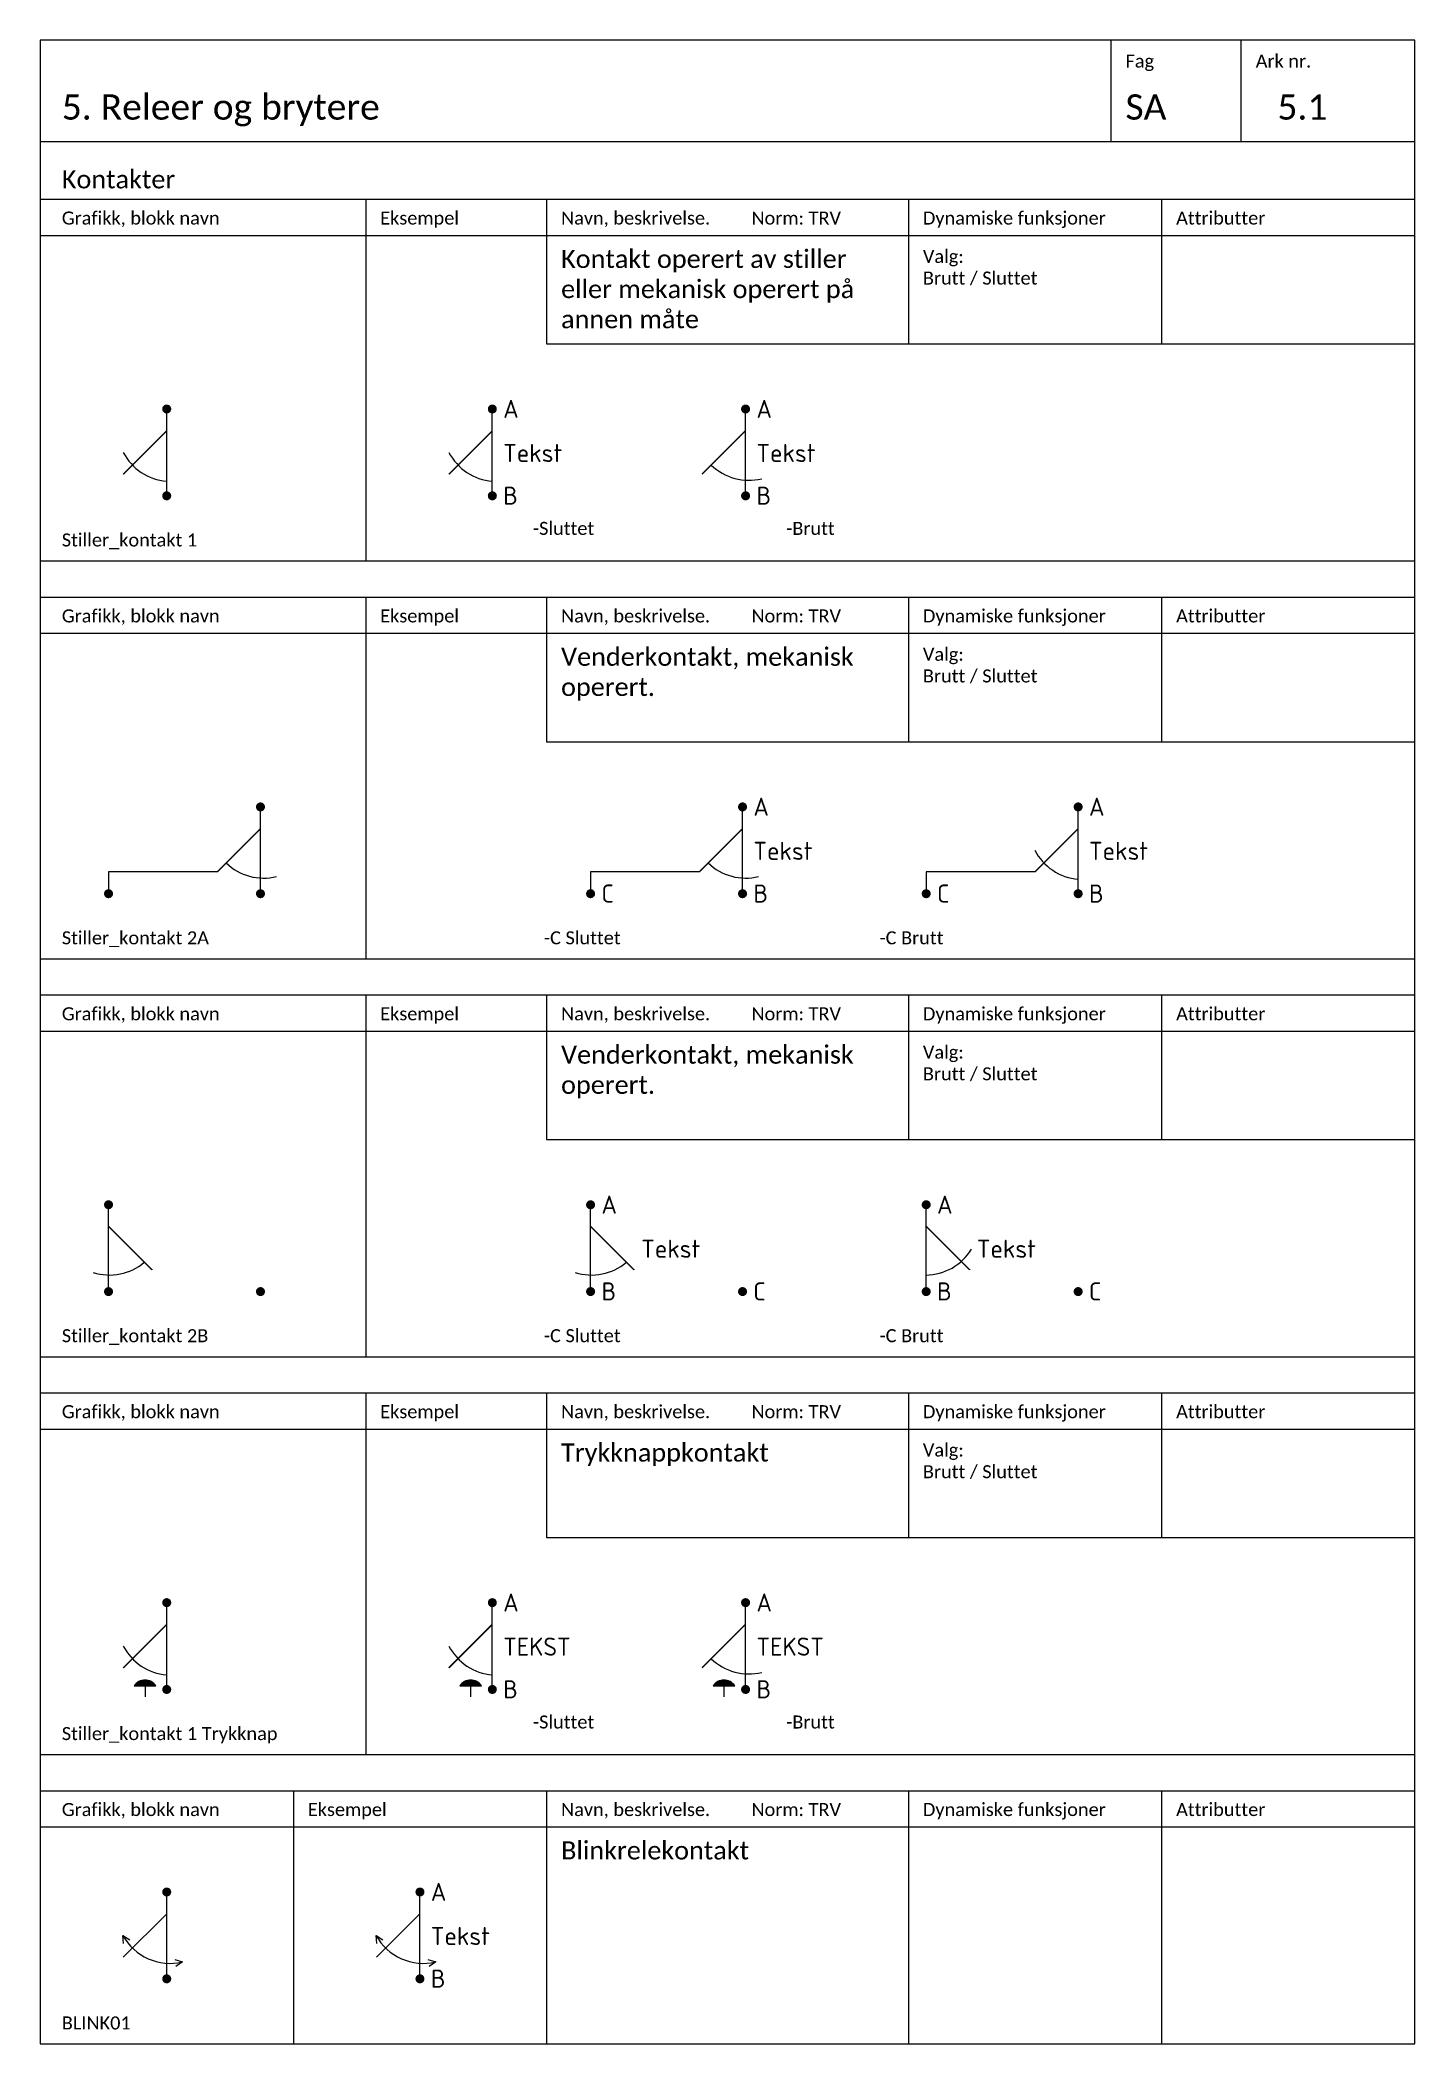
# Model space of a CAD drawing. Extents: x -220 to 1240, y -2179 to 277.
# Drawn here: x 0 to 190, y -1228 to -951 of the extents above; entities that cross this region are included whole.
import ezdxf

# ---------------------------------------------------------------- set-up
doc = ezdxf.new("R2010")
doc.units = 0
for name, color, linetype in [('KOMP-TEKST25', 2, 'Continuous'), ('KOMPONENTER', 2, 'Continuous'), ('RAMME', 5, 'Continuous'), ('RAMME SYMBOLER', 4, 'Continuous'), ('RAMME TEKST', 7, 'Continuous'), ('Sig-komponenter', 2, 'Continuous')]:
    doc.layers.add(name, color=color, linetype=linetype)
doc.styles.add('Calibri', font='calibri.ttf')
doc.styles.add('ISO25', font='iso3098.shx', dxfattribs={"height": 2.5})

msp = doc.modelspace()

# ---------------------------------------------------------------- texts
at = {"layer": 'RAMME TEKST', "linetype": 'ByBlock', "style": 'Calibri'}
for s, height, p in [('Ark nr.', 1.8, (168, -954.8)), ('Fag', 1.8, (150, -954.8)), ('5. Releer og brytere', 3.5, (3, -962)), ('SA', 3.5, (150, -962)), ('5.1', 3.5, (171, -962)), ('Kontakter', 2.5, (3, -971.5)), ('Grafikk, blokk navn', 1.8, (3, -976.5)), ('Eksempel', 1.8, (47, -976.5)), ('Navn, beskrivelse.         Norm: TRV', 1.8, (72, -976.5)), ('Dynamiske funksjoner', 1.8, (122, -976.5)), ('Attributter', 1.8, (157, -976.5)), ('Stiller_kontakt 1', 1.8, (3, -1021)), ('-Sluttet', 1.8, (68.1, -1019.4)), ('-Brutt', 1.8, (103.1, -1019.4)), ('Grafikk, blokk navn', 1.8, (3, -1031.5)), ('Eksempel', 1.8, (47, -1031.5)), ('Navn, beskrivelse.         Norm: TRV', 1.8, (72, -1031.5)), ('Dynamiske funksjoner', 1.8, (122, -1031.5)), ('Attributter', 1.8, (157, -1031.5)), ('Stiller_kontakt 2A', 1.8, (3, -1076)), ('-C Sluttet', 1.8, (69.62, -1076)), ('-C Brutt', 1.8, (116, -1076)), ('Grafikk, blokk navn', 1.8, (3, -1086.5)), ('Eksempel', 1.8, (47, -1086.5)), ('Navn, beskrivelse.         Norm: TRV', 1.8, (72, -1086.5)), ('Dynamiske funksjoner', 1.8, (122, -1086.5)), ('Attributter', 1.8, (157, -1086.5)), ('Stiller_kontakt 2B', 1.8, (3, -1131)), ('-C Sluttet', 1.8, (69.62, -1131)), ('-C Brutt', 1.8, (116, -1131)), ('Grafikk, blokk navn', 1.8, (3, -1141.5)), ('Eksempel', 1.8, (47, -1141.5)), ('Navn, beskrivelse.         Norm: TRV', 1.8, (72, -1141.5)), ('Dynamiske funksjoner', 1.8, (122, -1141.5)), ('Attributter', 1.8, (157, -1141.5)), ('-Sluttet', 1.8, (68.1, -1184.4)), ('-Brutt', 1.8, (103.1, -1184.4)), ('Stiller_kontakt 1 Trykknap', 1.8, (3, -1186)), ('Grafikk, blokk navn', 1.8, (3, -1196.5)), ('Eksempel', 1.8, (37, -1196.5)), ('Navn, beskrivelse.         Norm: TRV', 1.8, (72, -1196.5)), ('Dynamiske funksjoner', 1.8, (122, -1196.5)), ('Attributter', 1.8, (157, -1196.5)), ('BLINK01', 1.8, (3, -1226))]:
    msp.add_text(s, height=height, dxfattribs=at).set_placement(p)
at = {"layer": 'RAMME TEKST', "linetype": 'ByBlock', "attachment_point": 1, "style": 'Calibri'}
for s, insert, char_height, width in [('Kontakt operert av stiller eller mekanisk operert på annen måte', (72, -980), 2.5, 46), ('Valg:\\PBrutt / Sluttet', (122, -980), 1.8, 33), ('Venderkontakt, mekanisk operert.', (72, -1035), 2.5, 46), ('Valg:\\PBrutt / Sluttet', (122, -1035), 1.8, 33), ('Venderkontakt, mekanisk operert.', (72, -1090), 2.5, 46), ('Valg:\\PBrutt / Sluttet', (122, -1090), 1.8, 33), ('Trykknappkontakt', (72, -1145), 2.5, 46), ('Valg:\\PBrutt / Sluttet', (122, -1145), 1.8, 33), ('Blinkrelekontakt', (72, -1200), 2.5, 46)]:
    msp.add_mtext(s, dxfattribs=dict(at, insert=insert, char_height=char_height, width=width))

# ---------------------------------------------------------------- blocks, each defined once
blk = doc.blocks.new('BLINK01')
at = {"layer": 'KOMPONENTER', "color": 0, "linetype": 'ByBlock', "lineweight": -2, "const_width": 0.625}
for points in [[(-0.31, 0, 1), (0.31, 0, 1)], [(-0.31, -12, 1), (0.31, -12, 1)]]:
    blk.add_lwpolyline(points, format="xyb", close=True, dxfattribs=at)
at = {"layer": 'KOMPONENTER', "color": 0, "linetype": 'ByBlock', "lineweight": -2}
for points in [[(0, -12), (0, 0)], [(-6, -9), (0, -3)], [(-6.07, -6), (-5.12, -6.59)], [(-5.98, -7.11), (-6.07, -6)], [(1.1, -9.33), (2.17, -9.65)], [(2.17, -9.65), (1.27, -10.31)]]:
    blk.add_lwpolyline(points, dxfattribs=at)
blk.add_arc((0.45, -2.41), 7.45, 208.8541, 283.3455, dxfattribs=at)
at = {"layer": 'KOMP-TEKST25', "linetype": 'ByBlock', "lineweight": -2, "style": 'ISO25'}
for tag, p in [('TILKOPL1', (1.5, -1.23)), ('TEKST1', (1.5, -7.33)), ('TILKOPL2', (1.5, -13.23))]:
    blk.add_attdef(tag, p, '', height=2.5, dxfattribs=at)
blk = doc.blocks.new('*U163')
at = {"layer": 'KOMPONENTER', "color": 0, "linetype": 'ByBlock', "lineweight": -2, "const_width": 0.625}
for points in [[(-0.31, 0, 1), (0.31, 0, 1)], [(-0.31, -12, 1), (0.31, -12, 1)]]:
    blk.add_lwpolyline(points, format="xyb", close=True, dxfattribs=at)
at = {"layer": 'KOMPONENTER', "color": 0, "linetype": 'ByBlock', "lineweight": -2}
for points in [[(0, -12), (0, 0)], [(-6, -9), (0, -3)]]:
    blk.add_lwpolyline(points, dxfattribs=at)
at = {"layer": 'KOMPONENTER', "color": 0, "linetype": 'ByBlock', "lineweight": -2, "const_width": 0.2}
blk.add_lwpolyline([(0, -3), (-6, -9)], dxfattribs=at)
at = {"layer": 'KOMPONENTER', "color": 0, "linetype": 'ByBlock', "lineweight": -2}
blk.add_arc((0.62, -2.57), 7.45, 207.36, 265.26, dxfattribs=at)
at = {"layer": 'KOMP-TEKST25', "linetype": 'ByBlock', "lineweight": -2, "style": 'ISO25'}
for tag, p in [('TILKOPL1', (1.5, -1.23)), ('TEKST', (1.5, -7.33)), ('TILKOPL2', (1.5, -13.23))]:
    blk.add_attdef(tag, p, '', height=2.5, dxfattribs=at)
blk = doc.blocks.new('*U164')
at = {"layer": 'KOMPONENTER', "color": 0, "linetype": 'ByBlock', "lineweight": -2, "const_width": 0.625}
for points in [[(-0.31, 0, 1), (0.31, 0, 1)], [(-0.31, -12, 1), (0.31, -12, 1)]]:
    blk.add_lwpolyline(points, format="xyb", close=True, dxfattribs=at)
at = {"layer": 'KOMPONENTER', "color": 0, "linetype": 'ByBlock', "lineweight": -2}
for points in [[(0, -12), (0, 0)], [(-6, -9), (0, -3)]]:
    blk.add_lwpolyline(points, dxfattribs=at)
at = {"layer": 'KOMPONENTER', "color": 0, "linetype": 'ByBlock', "lineweight": -2, "const_width": 0.2}
blk.add_lwpolyline([(0, -3), (-6, -9)], dxfattribs=at)
at = {"layer": 'KOMPONENTER', "color": 0, "linetype": 'ByBlock', "lineweight": -2}
blk.add_arc((0.45, -2.4), 7.45, 225.8783, 283.7783, dxfattribs=at)
at = {"layer": 'KOMP-TEKST25', "linetype": 'ByBlock', "lineweight": -2, "style": 'ISO25'}
for tag, p in [('TILKOPL1', (1.5, -1.23)), ('TEKST', (1.5, -7.33)), ('TILKOPL2', (1.5, -13.23))]:
    blk.add_attdef(tag, p, '', height=2.5, dxfattribs=at)
blk = doc.blocks.new('*U166')
at = {"layer": 'KOMPONENTER', "color": 0, "linetype": 'ByBlock', "lineweight": -2, "const_width": 0.625}
for points in [[(-0.31, 0, 1), (0.31, 0, 1)], [(-21.31, -12, 1), (-20.69, -12, 1)], [(-0.31, -12, 1), (0.31, -12, 1)]]:
    blk.add_lwpolyline(points, format="xyb", close=True, dxfattribs=at)
at = {"layer": 'KOMPONENTER', "color": 0, "linetype": 'ByBlock', "lineweight": -2}
for points in [[(0, -12), (0, 0)], [(-6, -9), (0, -3)], [(-6, -9), (-21, -9)], [(-21, -9), (-21, -12)]]:
    blk.add_lwpolyline(points, dxfattribs=at)
at = {"layer": 'KOMPONENTER', "color": 0, "linetype": 'ByBlock', "lineweight": -2, "const_width": 0.2}
blk.add_lwpolyline([(0, -3), (-6, -9)], dxfattribs=at)
at = {"layer": 'KOMPONENTER', "color": 0, "linetype": 'ByBlock', "lineweight": -2}
blk.add_arc((0.45, -2.4), 7.45, 225.8783, 283.7783, dxfattribs=at)
at = {"layer": 'KOMP-TEKST25', "linetype": 'ByBlock', "lineweight": -2, "style": 'ISO25'}
for tag, p in [('TILKOPL1', (1.5, -1.23)), ('TEKST', (1.5, -7.33)), ('TILKOPL3', (-19.5, -13.23)), ('TILKOPL2', (1.5, -13.23))]:
    blk.add_attdef(tag, p, '', height=2.5, dxfattribs=at)
blk = doc.blocks.new('*U165')
at = {"layer": 'KOMPONENTER', "color": 0, "linetype": 'ByBlock', "lineweight": -2, "const_width": 0.625}
for points in [[(-0.31, 0, 1), (0.31, 0, 1)], [(-21.31, -12, 1), (-20.69, -12, 1)], [(-0.31, -12, 1), (0.31, -12, 1)]]:
    blk.add_lwpolyline(points, format="xyb", close=True, dxfattribs=at)
at = {"layer": 'KOMPONENTER', "color": 0, "linetype": 'ByBlock', "lineweight": -2}
for points in [[(0, -12), (0, 0)], [(-6, -9), (0, -3)], [(-6, -9), (-21, -9)], [(-21, -9), (-21, -12)]]:
    blk.add_lwpolyline(points, dxfattribs=at)
at = {"layer": 'KOMPONENTER', "color": 0, "linetype": 'ByBlock', "lineweight": -2, "const_width": 0.2}
blk.add_lwpolyline([(0, -3), (-6, -9)], dxfattribs=at)
at = {"layer": 'KOMPONENTER', "color": 0, "linetype": 'ByBlock', "lineweight": -2}
blk.add_arc((0.62, -2.57), 7.45, 207.36, 265.26, dxfattribs=at)
at = {"layer": 'KOMP-TEKST25', "linetype": 'ByBlock', "lineweight": -2, "style": 'ISO25'}
for tag, p in [('TILKOPL1', (1.5, -1.23)), ('TEKST', (1.5, -7.33)), ('TILKOPL3', (-19.5, -13.23)), ('TILKOPL2', (1.5, -13.23))]:
    blk.add_attdef(tag, p, '', height=2.5, dxfattribs=at)
blk = doc.blocks.new('*U168')
at = {"layer": 'KOMPONENTER', "color": 0, "linetype": 'ByBlock', "lineweight": -2, "const_width": 0.625}
for points in [[(-0.31, 0, 1), (0.31, 0, 1)], [(-0.31, -12, 1), (0.31, -12, 1)], [(20.69, -12, 1), (21.31, -12, 1)]]:
    blk.add_lwpolyline(points, format="xyb", close=True, dxfattribs=at)
at = {"layer": 'KOMPONENTER', "color": 0, "linetype": 'ByBlock', "lineweight": -2}
for points in [[(0, -12), (0, 0)], [(0, -3), (6, -9)]]:
    blk.add_lwpolyline(points, dxfattribs=at)
blk.add_lwpolyline([(0, -3, 0.2, 0.2, 0), (6, -9, 0, 0, 0), (21, -9, 0, 0, 0), (21, -12, 0, 0, 0)], format="xyseb", dxfattribs=at)
blk.add_arc((0.13, -2.26), 7.45, 252.36, 310.26, dxfattribs=at)
at = {"layer": 'KOMP-TEKST25', "linetype": 'ByBlock', "lineweight": -2, "style": 'ISO25'}
for tag, p in [('TILKOPL1', (1.5, -1.23)), ('TEKST', (7, -7.33)), ('TILKOPL2', (1.5, -13.23)), ('TILKOPL3', (22.48, -13.23))]:
    blk.add_attdef(tag, p, '', height=2.5, dxfattribs=at)
blk = doc.blocks.new('*U167')
at = {"layer": 'KOMPONENTER', "color": 0, "linetype": 'ByBlock', "lineweight": -2, "const_width": 0.625}
for points in [[(-0.31, 0, 1), (0.31, 0, 1)], [(-0.31, -12, 1), (0.31, -12, 1)], [(20.69, -12, 1), (21.31, -12, 1)]]:
    blk.add_lwpolyline(points, format="xyb", close=True, dxfattribs=at)
at = {"layer": 'KOMPONENTER', "color": 0, "linetype": 'ByBlock', "lineweight": -2}
for points in [[(0, -12), (0, 0)], [(0, -3), (6, -9)]]:
    blk.add_lwpolyline(points, dxfattribs=at)
blk.add_lwpolyline([(0, -3, 0.2, 0.2, 0), (6, -9, 0, 0, 0), (21, -9, 0, 0, 0), (21, -12, 0, 0, 0)], format="xyseb", dxfattribs=at)
blk.add_arc((-0.1, -2.26), 7.45, 270.5793, 328.4793, dxfattribs=at)
at = {"layer": 'KOMP-TEKST25', "linetype": 'ByBlock', "lineweight": -2, "style": 'ISO25'}
for tag, p in [('TILKOPL1', (1.5, -1.23)), ('TEKST', (7, -7.33)), ('TILKOPL2', (1.5, -13.23)), ('TILKOPL3', (22.48, -13.23))]:
    blk.add_attdef(tag, p, '', height=2.5, dxfattribs=at)
blk = doc.blocks.new('*U169')
at = {"layer": 'KOMPONENTER', "linetype": 'ByBlock', "lineweight": -2}
h = blk.add_hatch(color=0, dxfattribs=at)
h.dxf.hatch_style = 1
edge = h.paths.add_edge_path()
edge.add_line((-4.5, -11.5), (-1.5, -11.5))
edge.add_arc((-3, -12.5), 1.8, 33.643, 146.357)
at = {"layer": 'KOMPONENTER', "color": 0, "linetype": 'ByBlock', "lineweight": -2, "const_width": 0.625}
for points in [[(-0.31, 0, 1), (0.31, 0, 1)], [(-0.31, -12, 1), (0.31, -12, 1)]]:
    blk.add_lwpolyline(points, format="xyb", close=True, dxfattribs=at)
at = {"layer": 'KOMPONENTER', "color": 0, "linetype": 'ByBlock', "lineweight": -2}
for points in [[(0, -12), (0, 0)], [(-6, -9), (0, -3)]]:
    blk.add_lwpolyline(points, dxfattribs=at)
at = {"layer": 'KOMPONENTER', "color": 0, "linetype": 'ByBlock', "lineweight": -2, "const_width": 0.2}
blk.add_lwpolyline([(0, -3), (-6, -9)], dxfattribs=at)
at = {"layer": 'KOMPONENTER', "color": 0, "linetype": 'ByBlock'}
for points in [[(-4.5, -11.5), (-1.5, -11.5, 0.535712)], [(-4.3, -11.4), (-1.7, -11.4, 0.46442)], [(-4.07, -11.3), (-1.93, -11.3, 0.37998)], [(-3.76, -11.2), (-2.24, -11.2, 0.27034)], [(-3.12, -11.1), (-2.88, -11.1, 0.04222)]]:
    blk.add_lwpolyline(points, format="xyb", close=True, dxfattribs=at)
blk.add_lwpolyline([(-3, -11.5), (-3, -13)], dxfattribs=at)
at = {"layer": 'KOMPONENTER', "color": 0, "linetype": 'ByBlock', "lineweight": -2}
blk.add_arc((0.62, -2.57), 7.45, 207.36, 265.26, dxfattribs=at)
at = {"layer": 'KOMP-TEKST25', "linetype": 'ByBlock', "lineweight": -2, "style": 'ISO25'}
for tag, p in [('TILKOPL1', (1.5, -1.23)), ('TEKST', (1.5, -7.33)), ('TILKOPL2', (1.5, -13.23))]:
    blk.add_attdef(tag, p, '', height=2.5, dxfattribs=at)
blk = doc.blocks.new('*U170')
at = {"layer": 'KOMPONENTER', "linetype": 'ByBlock', "lineweight": -2}
h = blk.add_hatch(color=0, dxfattribs=at)
h.dxf.hatch_style = 1
edge = h.paths.add_edge_path()
edge.add_line((-4.5, -11.5), (-1.5, -11.5))
edge.add_arc((-3, -12.5), 1.8, 33.643, 146.357)
at = {"layer": 'KOMPONENTER', "color": 0, "linetype": 'ByBlock', "lineweight": -2, "const_width": 0.625}
for points in [[(-0.31, 0, 1), (0.31, 0, 1)], [(-0.31, -12, 1), (0.31, -12, 1)]]:
    blk.add_lwpolyline(points, format="xyb", close=True, dxfattribs=at)
at = {"layer": 'KOMPONENTER', "color": 0, "linetype": 'ByBlock', "lineweight": -2}
for points in [[(0, -12), (0, 0)], [(-6, -9), (0, -3)]]:
    blk.add_lwpolyline(points, dxfattribs=at)
at = {"layer": 'KOMPONENTER', "color": 0, "linetype": 'ByBlock', "lineweight": -2, "const_width": 0.2}
blk.add_lwpolyline([(0, -3), (-6, -9)], dxfattribs=at)
at = {"layer": 'KOMPONENTER', "color": 0, "linetype": 'ByBlock'}
for points in [[(-4.5, -11.5), (-1.5, -11.5, 0.535712)], [(-4.3, -11.4), (-1.7, -11.4, 0.46442)], [(-4.07, -11.3), (-1.93, -11.3, 0.37998)], [(-3.76, -11.2), (-2.24, -11.2, 0.27034)], [(-3.12, -11.1), (-2.88, -11.1, 0.04222)]]:
    blk.add_lwpolyline(points, format="xyb", close=True, dxfattribs=at)
blk.add_lwpolyline([(-3, -11.5), (-3, -13)], dxfattribs=at)
at = {"layer": 'KOMPONENTER', "color": 0, "linetype": 'ByBlock', "lineweight": -2}
blk.add_arc((0.45, -2.4), 7.45, 225.8783, 283.7783, dxfattribs=at)
at = {"layer": 'KOMP-TEKST25', "linetype": 'ByBlock', "lineweight": -2, "style": 'ISO25'}
for tag, p in [('TILKOPL1', (1.5, -1.23)), ('TEKST', (1.5, -7.33)), ('TILKOPL2', (1.5, -13.23))]:
    blk.add_attdef(tag, p, '', height=2.5, dxfattribs=at)

# ---------------------------------------------------------------- linework, layer by layer
at = {"layer": 'RAMME'}
msp.add_lwpolyline([(190, -951), (0, -951), (0, -1228), (190, -1228)], close=True, dxfattribs=at)
msp.add_lwpolyline([(0, -965), (190, -965)], dxfattribs=at)
at = {"layer": 'RAMME SYMBOLER'}
for p, q in [((148, -965), (148, -951)), ((166, -965), (166, -951)), ((0, -973), (190, -973)), ((45, -973), (45, -1023)), ((70, -973), (70, -993)), ((120, -973), (120, -993)), ((155, -973), (155, -993)), ((0, -978), (190, -978)), ((70, -993), (190, -993)), ((0, -1023), (190, -1023)), ((0, -1028), (190, -1028)), ((45, -1028), (45, -1078)), ((70, -1028), (70, -1048)), ((120, -1028), (120, -1048)), ((155, -1028), (155, -1048)), ((0, -1033), (190, -1033)), ((70, -1048), (190, -1048)), ((0, -1078), (190, -1078)), ((0, -1083), (190, -1083)), ((45, -1083), (45, -1133)), ((70, -1083), (70, -1103)), ((120, -1083), (120, -1103)), ((155, -1083), (155, -1103)), ((0, -1088), (190, -1088)), ((70, -1103), (190, -1103)), ((0, -1133), (190, -1133)), ((0, -1138), (190, -1138)), ((45, -1138), (45, -1188)), ((70, -1138), (70, -1158)), ((120, -1138), (120, -1158)), ((155, -1138), (155, -1158)), ((0, -1143), (190, -1143)), ((70, -1158), (190, -1158)), ((0, -1188), (190, -1188)), ((0, -1193), (190, -1193)), ((35, -1193), (35, -1228)), ((70, -1193), (70, -1228)), ((120, -1193), (120, -1228)), ((155, -1193), (155, -1228)), ((0, -1198), (190, -1198))]:
    msp.add_line(p, q, dxfattribs=at)

# ---------------------------------------------------------------- block references
at = {"layer": 'Sig-komponenter', "linetype": 'ByBlock', "lineweight": -2}
for name, p in [('*U163', (17.5, -1002)), ('*U166', (30.46, -1057)), ('*U168', (9.46, -1112))]:
    msp.add_blockref(name, p, dxfattribs=at)
for name, p, values in [('*U163', (62.5, -1002), {'TILKOPL1': 'A', 'TILKOPL2': 'B', 'TEKST': 'Tekst'}), ('*U164', (97.5, -1002), {'TILKOPL1': 'A', 'TILKOPL2': 'B', 'TEKST': 'Tekst'}), ('*U166', (97.08, -1057), {'TILKOPL1': 'A', 'TILKOPL2': 'B', 'TILKOPL3': 'C', 'TEKST': 'Tekst'}), ('*U165', (143.46, -1057), {'TILKOPL1': 'A', 'TILKOPL2': 'B', 'TILKOPL3': 'C', 'TEKST': 'Tekst'}), ('*U168', (76.08, -1112), {'TILKOPL1': 'A', 'TILKOPL2': 'B', 'TILKOPL3': 'C', 'TEKST': 'Tekst'}), ('*U167', (122.46, -1112), {'TILKOPL1': 'A', 'TILKOPL2': 'B', 'TILKOPL3': 'C', 'TEKST': 'Tekst'})]:
    msp.add_blockref(name, p, dxfattribs=at).add_auto_attribs(values)
at = {"layer": 'Sig-komponenter'}
for name, p, values in [('*U169', (62.5, -1167), {'TILKOPL1': 'A', 'TILKOPL2': 'B', 'TEKST': 'TEKST'}), ('*U170', (97.5, -1167), {'TILKOPL1': 'A', 'TILKOPL2': 'B', 'TEKST': 'TEKST'}), ('BLINK01', (52.5, -1207), {'TILKOPL1': 'A', 'TILKOPL2': 'B', 'TEKST1': 'Tekst'})]:
    msp.add_blockref(name, p, dxfattribs=at).add_auto_attribs(values)
for name, p in [('*U169', (17.5, -1167)), ('BLINK01', (17.5, -1207))]:
    msp.add_blockref(name, p, dxfattribs=at)

msp.set_redraw_order([(e.dxf.handle, doc.entitydb.next_handle()) for e in msp.query("TEXT MTEXT ATTDEF DIMENSION ARC_DIMENSION")])  # texts and dimensions are drawn at this point

doc.saveas('drawing.dxf')
